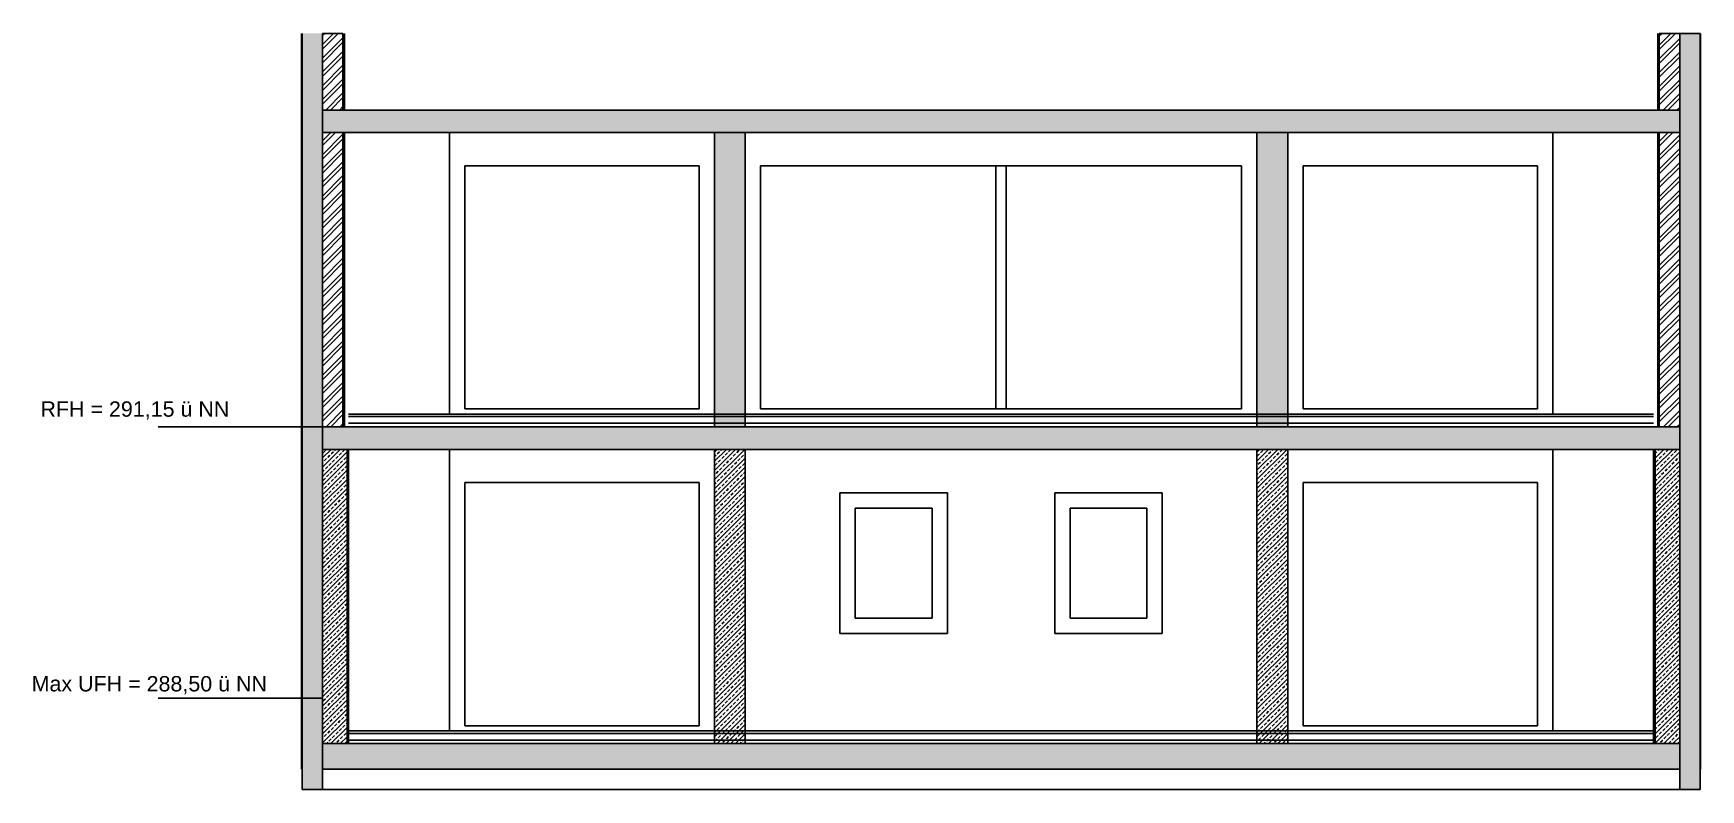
# Model space of a CAD drawing. Extents: x -4429 to 7335, y -4096 to 7109.
# Drawn here: x 1737 to 3366, y -3342 to -2603 of the extents above; entities that cross this region are included whole.
import ezdxf

# ---------------------------------------------------------------- set-up
doc = ezdxf.new("R2010")
doc.units = 0
doc.header["$LTSCALE"] = 2
for name, color, linetype, lineweight, true_color in [('Außenhülle ... Dämmung', 56, 'Continuous', 25, 0x808000), ('Möbilierung ... Fußbodenbelag', 56, 'Continuous', 25, 0x808000), ('Rohbau ... Außenputz', 200, 'Continuous', 25, 0xaa00ff), ('Rohbau ... Beton', 96, 'Continuous', 25, 0x008000), ('Rohbau ... Estrich', 253, 'Continuous', 25, 0xa0a0a4), ('Rohbau ... Fenster', 151, 'Continuous', 25, 0x41c3ff), ('Rohbau ... Innenputz', 216, 'Continuous', 25, 0x800080), ('Rohbau ... Mauerwerk', 12, 'Continuous', 25, 0xc40000)]:
    doc.layers.add(name, color=color, linetype=linetype, lineweight=lineweight, true_color=true_color)
for name, color, linetype, lineweight in [('Information ... Dimensionen', 7, 'Continuous', 25), ('Rohbau ... Fassdendämmung', 6, 'Continuous', 25), ('Rohbau ... Trittschalldämmung', 4, 'Continuous', 25)]:
    doc.layers.add(name, color=color, linetype=linetype, lineweight=lineweight)
doc.styles.add('textstyle3', font='')
doc.styles.get('textstyle3').set_extended_font_data('Liberation Sans')

msp = doc.modelspace()

# ---------------------------------------------------------------- texts
at = {"layer": 'Information ... Dimensionen', "char_height": 15, "attachment_point": 1, "style": 'textstyle3'}
for s, insert in [('RFH = 291,15 ü NN', (1744.4, -2962.6)), ('Max UFH = 288,50 ü NN', (1735.8, -3231))]:
    msp.add_mtext(s, dxfattribs=dict(at, insert=insert))

# ---------------------------------------------------------------- hatches: boundary and pattern name
at = {"layer": 'Rohbau ... Beton', "transparency": 33554687}
h = msp.add_hatch(dxfattribs=at)
h.set_pattern_fill('ANSI33', color=256, style=0, pattern_type=0)
h.paths.add_polyline_path([(3346, -2678), (2020, -2678), (2020, -2700), (2403, -2700), (2433, -2700), (2933, -2700), (2963, -2700), (3346, -2700)], flags=0)
h = msp.add_hatch(dxfattribs=at)
h.set_pattern_fill('ANSI33', color=256, style=0, pattern_type=0)
h.paths.add_polyline_path([(2963, -2700), (2933, -2700), (2933, -2987.5), (2963, -2987.5)], flags=0)
h.paths.add_polyline_path([(2403, -2987.5), (2403, -2700), (2433, -2700), (2433, -2987.5)], flags=0)
h = msp.add_hatch(dxfattribs=at)
h.set_pattern_fill('ANSI33', color=256, style=0, pattern_type=0)
h.paths.add_polyline_path([(2020, -3009.5), (2020, -2987.5), (3346, -2987.5), (3346, -3009.5), (3322, -3009.5), (2963, -3009.5), (2933, -3009.5), (2433, -3009.5), (2403, -3009.5), (2044, -3009.5)], flags=0)
h = msp.add_hatch(dxfattribs=at)
h.set_pattern_fill('ANSI33', color=256, style=0, pattern_type=0)
h.paths.add_polyline_path([(2044, -3297), (2044, -3009.5), (2020, -3009.5), (2020, -3297)], flags=0)
h = msp.add_hatch(dxfattribs=at)
h.set_pattern_fill('ANSI33', color=256, style=0, pattern_type=0)
h.paths.add_polyline_path([(2403, -3297), (2403, -3009.5), (2433, -3009.5), (2433, -3297)], flags=0)
h = msp.add_hatch(dxfattribs=at)
h.set_pattern_fill('ANSI33', color=256, style=0, pattern_type=0)
h.paths.add_polyline_path([(2963, -3297), (2963, -3009.5), (2933, -3009.5), (2933, -3297)], flags=0)
h = msp.add_hatch(dxfattribs=at)
h.set_pattern_fill('ANSI33', color=256, style=0, pattern_type=0)
h.paths.add_polyline_path([(3346, -3009.5), (3322, -3009.5), (3322, -3297), (3346, -3297)], flags=0)
h = msp.add_hatch(dxfattribs=at)
h.set_pattern_fill('ANSI33', color=256, style=0, pattern_type=0)
h.paths.add_polyline_path([(3346, -3322), (2020, -3322), (2020, -3297), (2044, -3297), (2403, -3297), (2433, -3297), (2933, -3297), (2963, -3297), (3322, -3297), (3346, -3297)], flags=0)
at = {"layer": 'Rohbau ... Fassdendämmung', "transparency": 33554687}
h = msp.add_hatch(dxfattribs=at)
h.set_pattern_fill('HONEY', color=256, style=0, pattern_type=0)
h.paths.add_polyline_path([(2000, -3342), (1999.5, -2603), (2020, -2603), (2020, -3342)], flags=0)
h = msp.add_hatch(dxfattribs=at)
h.set_pattern_fill('HONEY', color=256, style=0, pattern_type=0)
h.paths.add_polyline_path([(3346, -3342), (3346, -2603), (3366, -2603), (3366, -3342)], flags=0)
at = {"layer": 'Rohbau ... Mauerwerk', "transparency": 33554687}
h = msp.add_hatch(dxfattribs=at)
h.set_pattern_fill('ANSI32', color=256, style=0, pattern_type=0)
h.paths.add_polyline_path([(3326, -2603), (3346, -2603), (3346, -2678), (3326, -2678)], flags=0)
h.paths.add_polyline_path([(2020, -2987.5), (2020, -2700), (2040, -2700), (2040, -2987.5)], flags=0)
h.paths.add_polyline_path([(3346, -2987.5), (3326, -2987.5), (3326, -2700), (3346, -2700)], flags=0)
h.paths.add_polyline_path([(2020, -2678), (2020, -2603), (2040, -2603), (2040, -2678)], flags=0)

# ---------------------------------------------------------------- linework, layer by layer
at = {"layer": 'Außenhülle ... Dämmung'}
msp.add_line((3366, -3342), (2000, -3342), dxfattribs=at)
at = {"layer": 'Information ... Dimensionen'}
for p, q in [((2020, -2987.5), (1859.5, -2987.5)), ((2020, -3252.5), (1859.5, -3252.5))]:
    msp.add_line(p, q, dxfattribs=at)
at = {"layer": 'Möbilierung ... Fußbodenbelag'}
for p, q in [((3320.5, -2975), (2045.5, -2975)), ((3320.5, -3284.5), (2045.5, -3284.5))]:
    msp.add_line(p, q, dxfattribs=at)
at = {"layer": 'Rohbau ... Außenputz'}
for p, q in [((1999.5, -3322), (1999.5, -2603)), ((3366.5, -3322), (3366.5, -2603))]:
    msp.add_line(p, q, dxfattribs=at)
at = {"layer": 'Rohbau ... Beton'}
for p, q in [((2020, -2700), (2020, -2678)), ((3346, -2678), (2020, -2678)), ((3346, -2700), (3346, -2678)), ((2403, -2700), (2020, -2700)), ((2433, -2700), (2403, -2700)), ((2403, -2987.5), (2403, -2700)), ((2933, -2700), (2433, -2700)), ((2433, -2987.5), (2433, -2700)), ((2963, -2700), (2933, -2700)), ((2933, -2987.5), (2933, -2700)), ((3346, -2700), (2963, -2700)), ((2963, -2987.5), (2963, -2700)), ((2403, -2987.5), (2020, -2987.5)), ((2020, -3009.5), (2020, -2987.5)), ((2433, -2987.5), (2403, -2987.5)), ((2933, -2987.5), (2433, -2987.5)), ((2963, -2987.5), (2933, -2987.5)), ((3346, -2987.5), (2963, -2987.5)), ((3346, -3009.5), (3346, -2987.5)), ((2044, -3009.5), (2020, -3009.5)), ((2020, -3009.5), (2020, -3297)), ((2044, -3297), (2044, -3009.5)), ((2403, -3009.5), (2044, -3009.5)), ((2433, -3009.5), (2403, -3009.5)), ((2403, -3297), (2403, -3009.5)), ((2933, -3009.5), (2433, -3009.5)), ((2433, -3297), (2433, -3009.5)), ((2963, -3009.5), (2933, -3009.5)), ((2933, -3297), (2933, -3009.5)), ((3322, -3009.5), (2963, -3009.5)), ((2963, -3297), (2963, -3009.5)), ((3322, -3297), (3322, -3009.5)), ((3346, -3009.5), (3322, -3009.5)), ((3346, -3009.5), (3346, -3297)), ((2044, -3297), (2020, -3297)), ((2020, -3322), (2020, -3297)), ((2403, -3297), (2044, -3297)), ((2433, -3297), (2403, -3297)), ((2933, -3297), (2433, -3297)), ((2963, -3297), (2933, -3297)), ((3322, -3297), (2963, -3297)), ((3346, -3297), (3322, -3297)), ((3346, -3322), (3346, -3297)), ((3346, -3322), (2020, -3322))]:
    msp.add_line(p, q, dxfattribs=at)
at = {"layer": 'Rohbau ... Estrich'}
for p, q in [((3320.5, -2977.5), (2045.5, -2977.5)), ((3320.5, -3287), (2045.5, -3287))]:
    msp.add_line(p, q, dxfattribs=at)
at = {"layer": 'Rohbau ... Fassdendämmung'}
for p, q in [((2000, -3342), (2000, -2603)), ((2020, -3342), (2020, -2603)), ((3346, -3342), (3346, -2603)), ((3346, -2603), (3366, -2603)), ((3366, -3342), (3366, -2603)), ((2000, -3342), (2020, -3342)), ((3346, -3342), (3366, -3342))]:
    msp.add_line(p, q, dxfattribs=at)
at = {"layer": 'Rohbau ... Fenster'}
for p, q in [((2144, -2975), (2144, -2700)), ((3222, -2975), (3222, -2700)), ((2388, -2732.5), (2159, -2732.5)), ((2159, -2970), (2159, -2732.5)), ((2388, -2970), (2388, -2732.5)), ((2918, -2732.5), (2448, -2732.5)), ((2448, -2970), (2448, -2732.5)), ((2678, -2732.5), (2678, -2970)), ((2688, -2732.5), (2688, -2970)), ((2918, -2970), (2918, -2732.5)), ((3207, -2732.5), (2978, -2732.5)), ((2978, -2970), (2978, -2732.5)), ((3207, -2970), (3207, -2732.5)), ((2388, -2970), (2159, -2970)), ((2918, -2970), (2448, -2970)), ((3207, -2970), (2978, -2970)), ((2144, -3284.5), (2144, -3009.5)), ((3222, -3284.5), (3222, -3009.5)), ((2388, -3042), (2159, -3042)), ((2159, -3279.5), (2159, -3042)), ((2159, -3042), (2159, -3042)), ((2388, -3279.5), (2388, -3042)), ((3207, -3042), (2978, -3042)), ((2978, -3279.5), (2978, -3042)), ((3207, -3279.5), (3207, -3042)), ((2525.5, -3189.5), (2525.5, -3052)), ((2630.5, -3052), (2525.5, -3052)), ((2630.5, -3189.5), (2630.5, -3052)), ((2735.5, -3189.5), (2735.5, -3052)), ((2840.5, -3052), (2735.5, -3052)), ((2840.5, -3189.5), (2840.5, -3052)), ((2540.5, -3174.5), (2540.5, -3067)), ((2615.5, -3067), (2540.5, -3067)), ((2615.5, -3174.5), (2615.5, -3067)), ((2750.5, -3174.5), (2750.5, -3067)), ((2825.5, -3067), (2750.5, -3067)), ((2825.5, -3174.5), (2825.5, -3067)), ((2615.5, -3174.5), (2540.5, -3174.5)), ((2825.5, -3174.5), (2750.5, -3174.5)), ((2630.5, -3189.5), (2525.5, -3189.5)), ((2840.5, -3189.5), (2735.5, -3189.5)), ((2388, -3279.5), (2159, -3279.5)), ((3207, -3279.5), (2978, -3279.5))]:
    msp.add_line(p, q, dxfattribs=at)
at = {"layer": 'Rohbau ... Innenputz'}
for p, q in [((2041.5, -2678), (2041.5, -2603)), ((3324.5, -2678), (3324.5, -2603)), ((2041.5, -2987.5), (2041.5, -2700)), ((3324.5, -2987.5), (3324.5, -2700)), ((2045.5, -3297), (2045.5, -3009.5)), ((3320.5, -3297), (3320.5, -3009.5))]:
    msp.add_line(p, q, dxfattribs=at)
at = {"layer": 'Rohbau ... Mauerwerk'}
for p, q in [((2020, -2678), (2020, -2603)), ((2020, -2603), (2040, -2603)), ((2040, -2678), (2040, -2603)), ((3326, -2603), (3346, -2603)), ((3326, -2678), (3326, -2603)), ((3346, -2678), (3346, -2603)), ((2020, -2678), (2040, -2678)), ((3346, -2678), (3326, -2678)), ((2020, -2987.5), (2020, -2700)), ((2040, -2700), (2020, -2700)), ((2040, -2987.5), (2040, -2700)), ((3326, -2987.5), (3326, -2700)), ((3346, -2700), (3326, -2700)), ((3346, -2987.5), (3346, -2700)), ((2040, -2987.5), (2020, -2987.5)), ((3346, -2987.5), (3326, -2987.5))]:
    msp.add_line(p, q, dxfattribs=at)
at = {"layer": 'Rohbau ... Trittschalldämmung'}
for p, q in [((3320.5, -2984), (2045.5, -2984)), ((3320.5, -3293.5), (2045.5, -3293.5))]:
    msp.add_line(p, q, dxfattribs=at)

msp.set_redraw_order([(e.dxf.handle, doc.entitydb.next_handle()) for e in msp.query("TEXT MTEXT ATTDEF DIMENSION ARC_DIMENSION")])  # texts and dimensions are drawn at this point

doc.saveas('drawing.dxf')
